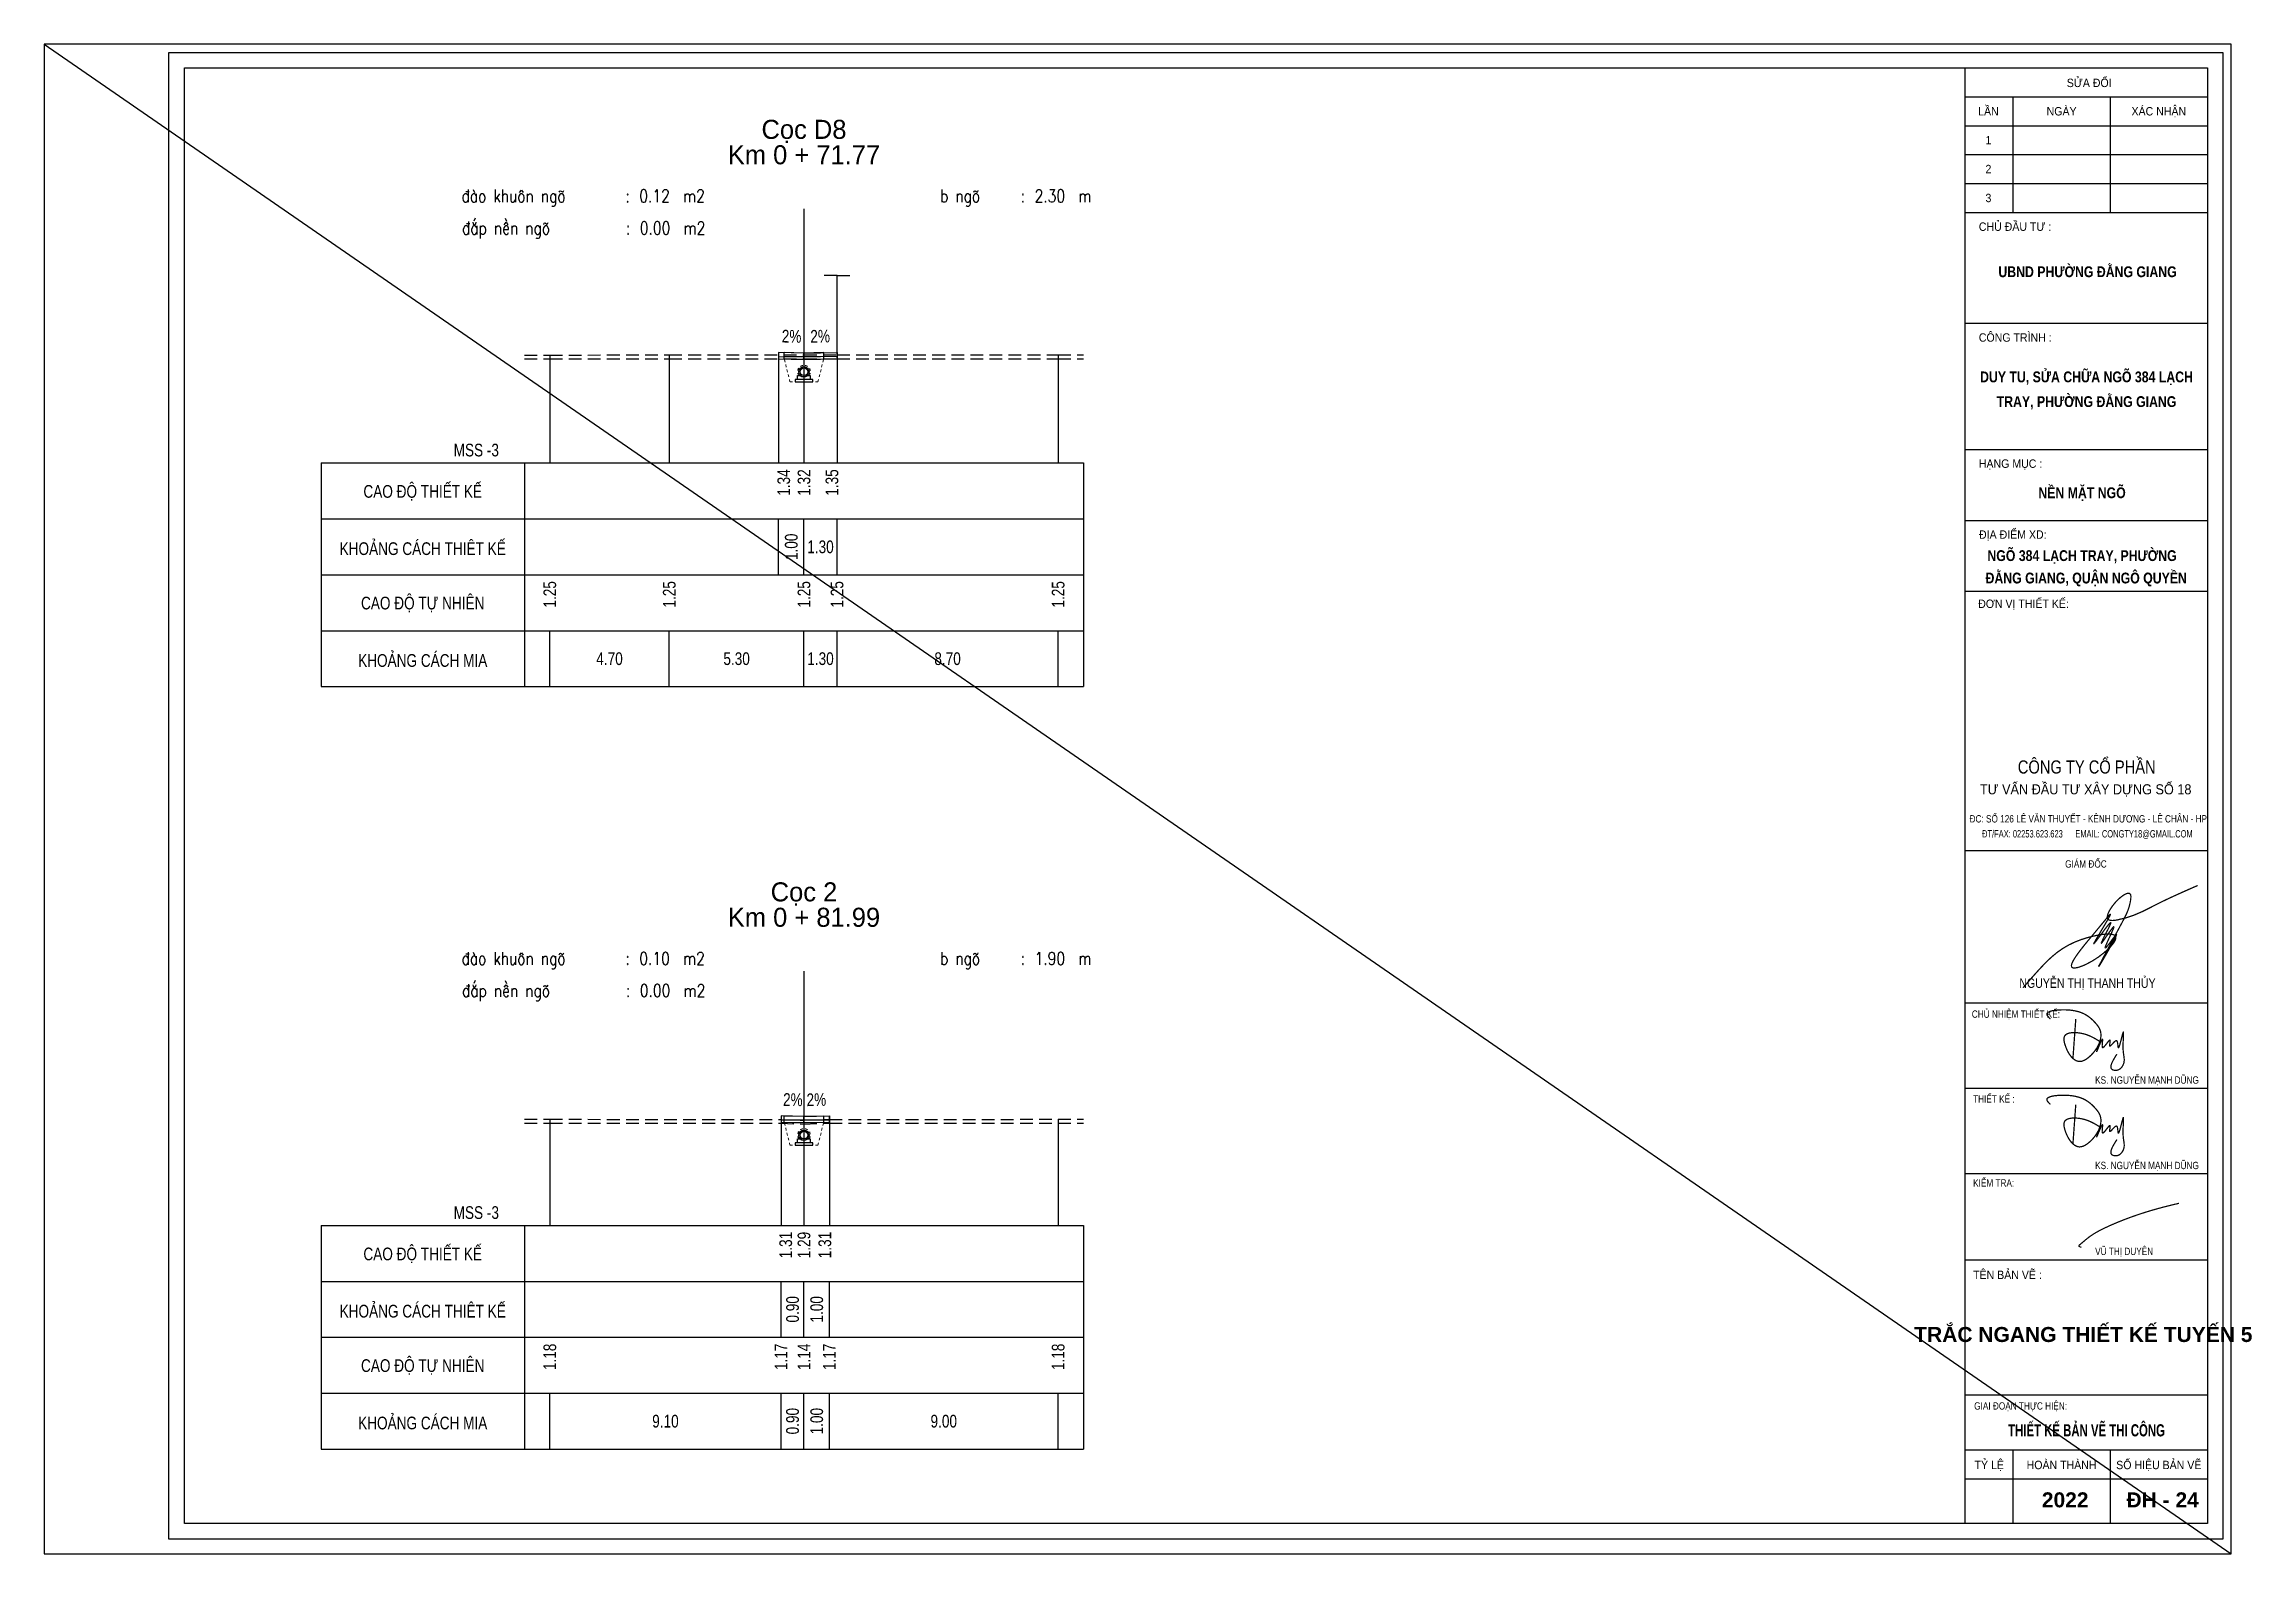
# Model space of a CAD drawing. Header units: inches. Extents: x -614 to 1013, y -2511 to 787.
# Drawn here: x 767 to 853.9, y -1202 to -1142.6 of the extents above; entities that cross this region are included whole.
import ezdxf
from ezdxf.enums import TextEntityAlignment as Align

# ---------------------------------------------------------------- set-up
doc = ezdxf.new("R2010")
doc.units = ezdxf.units.IN
doc.header["$MEASUREMENT"] = 0
doc.linetypes.add('HIDDEN', pattern=[0.375, 0.25, -0.125])
for name, color, linetype in [('Bang TN tu nhien', 3, 'Continuous'), ('BT7-THAY', 7, 'Continuous'), ('Dien thiet ke TN', 2, 'Continuous'), ('Duong dong trac ngang tu nhien', 9, 'Continuous'), ('ENTTNTHIETKE1', 2, 'Continuous'), ('GHICHU', 7, 'Continuous'), ('KH_VAT', 8, 'Continuous'), ('KHUNGTEN', 5, 'Continuous'), ('Khuon duong1', 14, 'Continuous'), ('Mat duong PD 1', 1, 'Continuous'), ('T.bao', 6, 'Continuous'), ('thep', 2, 'Continuous'), ('Trac ngang tu nhien', 3, 'Continuous'), ('TracNgang', 7, 'Continuous'), ('TXT', 5, 'Continuous')]:
    doc.layers.add(name, color=color, linetype=linetype)
for name, color, linetype, lineweight in [('ISO', 153, 'Continuous', 13), ('LC ISO', 160, 'Continuous', 13), ('LC MANH DUT', 35, 'HIDDEN', 5), ('LC Net dam 1', 30, 'Continuous', 30), ('LC Net thay', 7, 'Continuous', 25), ('LC Text1', 3, 'Continuous', 20)]:
    doc.layers.add(name, color=color, linetype=linetype, lineweight=lineweight)
doc.layers.add('KCS_Plotter', color=11, linetype='Continuous', plot=False)
doc.styles.add('BangTN', font='viet buddy.shx', dxfattribs={"width": 0.8})
doc.styles.add('LC 3', font='vnsimli.shx', dxfattribs={"width": 0.75})
doc.styles.add('style1', font='')
doc.styles.add('T2', font='', dxfattribs={"width": 0.8})
doc.styles.add('THANG2', font='')
doc.styles.add('VnAvantH-B', font='')
doc.styles.get('style1').set_extended_font_data('.VnAvantH')
doc.styles.get('T2').set_extended_font_data('.VnArialH')
doc.styles.get('THANG2').set_extended_font_data('.VnHelvetInsH', bold=True)
doc.styles.get('VnAvantH-B').set_extended_font_data('.VnAvantH', bold=True)

msp = doc.modelspace()

# ---------------------------------------------------------------- texts
at = {"layer": 'Bang TN tu nhien', "color": 3, "style": 'BangTN', "width": 0.8}
for s, p in [('CAO ĐỘ THIẾT KẾ', (781.9166229410657, -1160.144936596575)), ('KHOẢNG CÁCH THIÊT KẾ', (781.9166229410657, -1162.344936644259)), ('CAO ĐỘ TỰ NHIÊN', (781.9166229410657, -1164.544936691942)), ('KHOẢNG CÁCH MIA', (781.9166229410657, -1166.744936739626)), ('CAO ĐỘ THIẾT KẾ', (781.9166229410657, -1190.144936596575)), ('KHOẢNG CÁCH THIÊT KẾ', (781.9166229410657, -1192.344936644259)), ('CAO ĐỘ TỰ NHIÊN', (781.9166229410657, -1194.544936691942)), ('KHOẢNG CÁCH MIA', (781.9166229410657, -1196.744936739626))]:
    msp.add_text(s, height=0.5, dxfattribs=at).set_placement(p, align=Align.MIDDLE)
at = {"layer": 'Dien thiet ke TN', "color": 2, "style": 'BangTN', "width": 0.8}
for rotation, p in [(358.8542371618259, (796.4216219413656, -1154.461331233918)), (1.145762838178116, (797.5616239407659, -1154.458331233918)), (358.8542371618231, (796.4716219413656, -1184.495986557738)), (1.145762838174069, (797.4116239407658, -1184.494986557738))]:
    msp.add_text('2%', height=0.5, rotation=rotation, dxfattribs=at).set_placement(p, align=Align.BOTTOM_CENTER)
at = {"layer": 'GHICHU', "color": 0, "style": 'THANG2'}
for s, p in [('tr¾c ngang thiÕt kÕ tuyÕn 5', (847.2515064577237, -1193.630016560148)), ('2022', (846.5371885756394, -1200.136467845127)), ('®h - 24', (850.3729955505478, -1200.136520312115))]:
    msp.add_text(s, height=0.591227488444817, rotation=359.9992163059852, dxfattribs=at).set_placement(p, align=Align.CENTER)
at = {"layer": 'LC Text1', "color": 3, "style": 'BangTN'}
for s, p in [('Cọc D8', (796.9166229410657, -1146.294936572733)), ('Km 0 + 71.77', (796.9166229410657, -1147.294936572733)), ('Cọc 2', (796.9166229410657, -1176.294936572733)), ('Km 0 + 81.99', (796.9166229410657, -1177.294936572733))]:
    msp.add_text(s, height=0.75, dxfattribs=at).set_placement(p, align=Align.CENTER)
at = {"layer": 'LC Text1', "color": 3, "style": 'LC 3', "width": 0.8}
for s, p in [('®µo khu«n ngâ', (783.4420168580541, -1148.789414468342)), (':', (789.8922334214899, -1148.789414468342)), ('0.12', (790.4386038655116, -1148.789414468342)), ('m2', (792.158659380209, -1148.789414468342)), ('b ngâ', (802.2715127421848, -1148.789414468342)), (':', (805.4439046206357, -1148.789414468342)), ('2.30', (805.9902750646575, -1148.789414468342)), ('m', (807.7103305793548, -1148.789414468342)), ('®¾p nÒn ngâ', (783.462266463815, -1150.052054369942)), (':', (789.9124830272508, -1150.052054369942)), ('0.00', (790.4588534712725, -1150.052054369942)), ('m2', (792.1789089859699, -1150.052054369942)), ('®µo khu«n ngâ', (783.4420168580541, -1178.789414468342)), (':', (789.8922334214899, -1178.789414468342)), ('0.10', (790.4386038655116, -1178.789414468342)), ('m2', (792.158659380209, -1178.789414468342)), ('b ngâ', (802.2715127421848, -1178.789414468342)), (':', (805.4439046206357, -1178.789414468342)), ('1.90', (805.9902750646575, -1178.789414468342)), ('m', (807.7103305793548, -1178.789414468342)), ('®¾p nÒn ngâ', (783.462266463815, -1180.052054369942)), (':', (789.9124830272508, -1180.052054369942)), ('0.00', (790.4588534712725, -1180.052054369942)), ('m2', (792.1789089859699, -1180.052054369942))]:
    msp.add_text(s, height=0.5000155040982205, rotation=359.9992162747582, dxfattribs=at).set_placement(p)
at = {"layer": 'LC Text1', "color": 3, "char_height": 0.5, "attachment_point": 9, "style": 'BangTN'}
for insert in [(784.9166229410657, -1158.794936572733), (784.9166229410657, -1188.794936572733)]:
    msp.add_mtext('MSS -3', dxfattribs=dict(at, insert=insert))
at = {"layer": 'TracNgang', "color": 2, "style": 'BangTN', "width": 0.8}
for s, p in [('1.34', (796.1197952791557, -1159.294936572733)), ('1.32', (796.9166229410657, -1159.294936572733)), ('1.35', (798.0164506029757, -1159.294936572733)), ('1.31', (796.1976718425541, -1189.294936572733)), ('1.29', (796.9166229410657, -1189.294936572733)), ('1.31', (797.7365729767545, -1189.294936572733))]:
    msp.add_text(s, height=0.5, rotation=90, dxfattribs=at).set_placement(p, align=Align.MIDDLE_RIGHT)
for s, p in [('1.00', (796.4166229410657, -1162.344936644259)), ('0.90', (796.4666229410657, -1192.344936644259)), ('1.00', (797.4166229410657, -1192.344936644259))]:
    msp.add_text(s, height=0.5, rotation=90, dxfattribs=at).set_placement(p, align=Align.MIDDLE)
msp.add_text('1.30', height=0.5, dxfattribs=at).set_placement((797.5666229410657, -1162.344936644259), align=Align.MIDDLE)
at = {"layer": 'TracNgang', "color": 3, "style": 'BangTN', "width": 0.8}
for s, p in [('1.25', (786.9166229410657, -1163.694936668101)), ('1.25', (791.6166229410658, -1163.694936668101)), ('1.25', (796.9166229410657, -1163.694936668101)), ('1.25', (798.2166229410657, -1163.694936668101)), ('1.25', (806.9166229410657, -1163.694936668101)), ('1.18', (786.9166229410657, -1193.694936668101)), ('1.17', (796.0166229410657, -1193.694936668101)), ('1.14', (796.9166229410657, -1193.694936668101)), ('1.17', (797.9166229410657, -1193.694936668101)), ('1.18', (806.9166229410657, -1193.694936668101))]:
    msp.add_text(s, height=0.5, rotation=90, dxfattribs=at).set_placement(p, align=Align.MIDDLE_RIGHT)
for s, p in [('4.70', (789.2666229410657, -1166.744936739626)), ('5.30', (794.2666229410657, -1166.744936739626)), ('1.30', (797.5666229410657, -1166.744936739626)), ('8.70', (802.5666229410657, -1166.744936739626)), ('9.10', (791.4666229410658, -1196.744936739626)), ('9.00', (802.4166229410657, -1196.744936739626))]:
    msp.add_text(s, height=0.5, dxfattribs=at).set_placement(p, align=Align.MIDDLE)
for s, p in [('0.90', (796.4666229410657, -1196.744936739626)), ('1.00', (797.4166229410657, -1196.744936739626))]:
    msp.add_text(s, height=0.5, rotation=90, dxfattribs=at).set_placement(p, align=Align.MIDDLE)

# ---------------------------------------------------------------- blocks, each defined once
blk = doc.blocks.new('CHIEUDUNGVAT12')
at = {"layer": 'KH_VAT', "color": 1}
for q in [(-2.5, 15.63089344709269), (2.5, 15.63089344709269)]:
    blk.add_line((0, 15.63089344709269), q, dxfattribs=at)
at = {"layer": 'KH_VAT', "color": 7}
blk.add_lwpolyline([(0, 0), (0, 15.63089344709269)], dxfattribs=at)
blk = doc.blocks.new('ChieuDungVat4.dwg')
at = {"layer": 'KH_VAT', "color": 1}
blk.add_blockref('CHIEUDUNGVAT12', (0, 0), dxfattribs=at)
blk = doc.blocks.new('CONG300')
at = {"layer": 'LC MANH DUT', "ltscale": 100}
for p, q in [((-550.294106727466, -1134.494117864408), (-775.2941067272332, -234.4941178653389)), ((550.294106727466, -1134.494117864408), (775.2941067272332, -234.4941178653389)), ((550.294106727466, -1134.494117864408), (-550.294106727466, -1134.494117864408))]:
    blk.add_line(p, q, dxfattribs=at)
blk.add_arc((0, -734.4941178653389), 250, 323.1301023474859, 216.8698976525141, dxfattribs=at)
at = {"layer": 'LC Net thay'}
for points in [[(-775.2941067272332, -234.4941178653389), (-775.2941067272332, 15.50588213466108)], [(775.2941067272332, 15.50588213466108), (0, 0), (-775.2941067272332, 15.50588213466108)], [(775.2941067272332, -234.4941178653389), (775.2941067272332, 15.50588213466108)], [(775.2941067272332, -134.4941178653389), (0, -150), (-775.2941067272332, -134.4941178653389)], [(775.2941067272332, -234.4941178653389), (0, -250), (-775.2941067272332, -234.4941178653389)]]:
    blk.add_lwpolyline(points, dxfattribs=at)
blk.add_lwpolyline([(350.2698343099328, -1134.494117865339), (350.2698343099328, -1034.494117865339), (-350.0000000001164, -1034.494117865339), (-350.0000000001164, -1134.494117865339)], close=True, dxfattribs=at)
blk.add_lwpolyline([(249.9999999998836, -894.4941178653389), (249.9999999998836, -1034.494117865339), (-1.164153218269348e-10, -1034.494117865339), (-250.0000000001164, -1034.494117865339), (-250.0000000001164, -884.4941178653389), (-200.0000000001164, -884.4941178653389), (-150.0000000001164, -884.4941178653389, 0.333333333330908), (149.9999999993015, -884.4941178658046), (199.9999999998836, -884.4941178653389), (249.9999999998836, -884.4941178653389), (249.9999999998836, -1034.494117865339)], format="xyb", dxfattribs=at)
for radius in [200, 150]:
    blk.add_circle((0, -734.4941178653389), radius, dxfattribs=at)
blk = doc.blocks.new('chu ki Miss Duyen')
at = {"layer": 'ISO', "ltscale": 2, "const_width": 40}
blk.add_lwpolyline([(842.5517968513304, 224.5242931772373), (838.3758686289402, 224.8301950237437), (836.2845564869458, 224.9884043185375), (834.1892267079893, 225.1529236591596), (832.0885400797561, 225.3258563942363), (829.9811573899278, 225.5093058723796), (827.8657394261791, 225.7053754422013), (826.8045987127334, 225.8088000579373), (825.7409469761915, 225.9161684523206), (824.6746168150094, 226.0277435439275), (823.6054408276505, 226.1437882513346), (822.5332516125709, 226.2645654931257), (821.4578817682304, 226.3903381878699), (820.3791638930961, 226.5213692541438), (819.2969305856168, 226.657921610531), (818.2110144442631, 226.8002581756009), (817.1212480674876, 226.9486418679371), (816.0274640537573, 227.1033356061089), (814.9294950015246, 227.2646023087), (813.8271735092567, 227.4327048942796), (812.7203321754059, 227.6079062814315), (811.6088035984394, 227.7904693887322), (810.4924203768132, 227.9806571347435), (809.3710151089908, 228.1787324380639), (808.2444203934283, 228.3849582172552), (807.1124688285854, 228.5995973909012), (805.9749930129292, 228.8229128775711), (804.8318255449121, 229.0551675958486), (803.6827990229976, 229.2966244643103), (802.5277460456418, 229.5475464015253), (801.3664992113117, 229.8081963260775), (800.1988911184635, 230.0788371565432), (799.0247543655569, 230.3597318114989), (797.843921551048, 230.651143209514), (796.6811180879595, 230.9469067674945), (795.4617446857301, 231.2665234855522), (794.2614852108236, 231.5907624610845), (793.056669774196, 231.9260636092222), (791.8485212992528, 232.2724393437747), (790.6382627093844, 232.6299020785737), (789.4271169279891, 232.9984642274285), (788.2163068784685, 233.3781382041707), (787.0070554842168, 233.7689364226098), (785.8005856686286, 234.1708712965701), (784.5981203551055, 234.5839552398684), (783.4008824670382, 235.0082006663288), (782.210094927832, 235.4436199897682), (781.0269806608776, 235.8902256240108), (779.8527625895731, 236.3480299828734), (778.6886636373201, 236.817045480173), (777.5359067275094, 237.2972845297336), (776.9641637020832, 237.5416167659278), (776.3957147835426, 237.7887595453722), (775.8307128373126, 238.0387144197884), (775.2693107288178, 238.2914829409128), (774.7116613234793, 238.5470666604597), (774.1579174867256, 238.8054671301652), (773.6082320839814, 239.0666859017583), (773.0627579806678, 239.330724526968), (772.5216480422168, 239.5975845575085), (771.9850551340423, 239.8672675451235), (771.45313212158, 240.1397750415272), (770.9260318702436, 240.4151085984558), (770.4039072454689, 240.6932697676457), (769.8869111126733, 240.9742601007965), (769.3751963372852, 241.2580811496591), (768.868915784722, 241.5447344659478), (768.3682223204196, 241.8342216014062), (767.8732688097916, 242.1265441077412), (767.3842081182702, 242.4217035366964), (766.9011931112764, 242.7197014399935), (766.4243766542386, 243.0205393693614), (765.9539116125743, 243.3242188765216), (765.4899508517155, 243.6307415132105), (765.0326472370834, 243.9401088311497), (764.5821536341064, 244.2523223820681), (764.1386229082018, 244.5673837176946), (763.7022079247981, 244.8852943897509), (763.2730615493238, 245.2060559499732), (762.8513366471961, 245.5296699500905), (762.4371860838473, 245.856137941817), (762.0307627246948, 246.185461476889), (761.6322194351706, 246.5176421070355), (761.2417090806921, 246.8526813839781), (760.8593845266878, 247.1905808594529), (760.4853986385824, 247.5313420851744), (760.1199042818007, 247.8749666128788), (759.7630543217638, 248.2214559943022), (759.4150016239037, 248.5708117811519), (759.0758990536378, 248.9230355251711), (758.7458994763911, 249.2781287780817), (758.4251557575953, 249.6360930916126), (758.1138207626682, 249.9969300174853), (757.8120473570343, 250.3606411074361), (757.5199884061221, 250.7272279131867), (757.2377967753491, 251.0966919864586), (756.9656253301546, 251.4690348789954), (756.7036269359487, 251.8442581425188), (756.4519544581635, 252.2223633287504), (756.2107607622202, 252.6033519894263), (755.980198713547, 252.987225676261), (755.7604211775651, 253.373985940998), (755.5515810196994, 253.7636343353515), (755.353831105378, 254.1561724110579), (755.1673243000223, 254.5516017198388), (754.9228993052384, 255.1161388563341), (754.8286427091589, 255.3511389286141), (754.6766167006426, 255.7552263960388), (754.5360284405506, 256.1621487988159), (754.40676778946, 256.5718682497463), (754.2887246079445, 256.9843468616382), (754.1817887565885, 257.3995467472996), (754.0858500959657, 257.8174300195242), (754.000798486657, 258.23795879112), (753.9265237892432, 258.6610951748808), (753.862915864298, 259.0868012836218), (753.8098645724021, 259.5150392301366), (753.7672597741366, 259.9457711272407), (753.734991330075, 260.3789590877204), (753.7129491008018, 260.8145652243838), (753.7010229468906, 261.2525516500464), (753.6991027289223, 261.6928804774943), (753.7070783074741, 262.1355138195358), (753.724839543127, 262.5804137889791), (753.7522762964581, 263.0275424986248), (753.7892784280448, 263.4768620612667), (753.8357357984678, 263.9283345897202), (753.8915382683044, 264.381922196786), (753.9565756981356, 264.8375869952579), (754.0307379485348, 265.2952910979511), (754.113914880083, 265.7549966176521), (754.2059963533611, 266.2166656671834), (754.3068722289463, 266.6802603593314), (754.4164323674158, 267.1457428069116), (754.5345666293506, 267.6130751227174), (754.6611648753242, 268.0822194195644), (754.7961169659211, 268.5531378102387), (754.9393127617186, 269.0257924075486), (755.090642123294, 269.5001453243021), (755.2499949112243, 269.9761586733002), (755.4172609860907, 270.4537945673437), (755.5923302084702, 270.9330151192407), (755.7750924389402, 271.4137824417849), (755.9654375380851, 271.8960586477915), (756.1632553664786, 272.379805850047), (756.3684357846978, 272.8649861613667), (756.5808686533237, 273.3515616945515), (756.8004438329372, 273.8394945624095), (757.0270511841118, 274.3287468777271), (757.260580567432, 274.8192807533196), (757.5009218434716, 275.3110583019879), (757.7479648728076, 275.8040416365402), (758.0015995160247, 276.29819286977), (758.2617156336964, 276.7934741144782), (758.5282030864073, 277.2898474834801), (758.8009517347273, 277.7872750895694), (759.0798514392409, 278.285719045547), (759.3647920605254, 278.7851414642282), (759.6556634591616, 279.2855044583994), (759.9523554957232, 279.7867701408759), (760.254758030791, 280.2889006244586), (760.5627609249423, 280.7918580219484), (760.8762540387615, 281.2956044461462), (761.1951272328188, 281.8001020098527), (761.5192703676985, 282.3053128258834), (761.8485733039779, 282.8111990070247), (762.1829259022343, 283.3177226660919), (762.5222180230485, 283.8248459158785), (762.8663395269978, 284.3325308692001), (763.2151802746594, 284.8407396388429), (763.5686301266142, 285.3494343376224), (763.9265789434357, 285.8585770783393), (764.2889165857123, 286.3681299737946), (765.026317788921, 287.3883146801309), (765.7799526208692, 288.4096853590527), (766.5489399661892, 289.4319389129887), (767.3323987095027, 290.4547722443604), (768.1294477354422, 291.4778822555891), (768.9392059286329, 292.5009658490962), (769.7607921737108, 293.5237199273106), (770.5933253552976, 294.5458413926463), (771.4359243580184, 295.5670271475392), (772.2877080665166, 296.5869740943963), (773.147795365403, 297.6053791356535), (774.0153051393172, 298.621939173725), (774.8893562728845, 299.6363511110394), (775.7690676507336, 300.6483118500255), (776.6535581574935, 301.6575182930901), (777.541946677793, 302.6636673426692), (778.4333520962609, 303.666455901177), (780.2216891662065, 305.6607391546931), (781.1168585869455, 306.6516276545444), (782.0115204443646, 307.6379432730173), (782.9047936230963, 308.6193829125405), (783.7957970077659, 309.5956434755353), (784.6836494829986, 310.5664218644233), (785.5674699334304, 311.5314149816259), (786.2066991903121, 312.2288610494579), (787.3198214841832, 313.4429706930678), (788.1878126904157, 314.3894352486896), (789.050435560468, 315.3298118121675), (789.9077715171916, 316.2641974376311), (790.7599019834197, 317.1926891791954), (791.6069083819966, 318.1153840909901), (792.4488721357666, 319.0323792271301), (793.2858746675702, 319.9437716417524), (794.1179974002443, 320.8496583889792), (794.945321756637, 321.7501365229182), (795.7679291595887, 322.6453030977136), (796.5859010319364, 323.5352551674732), (797.3993187965243, 324.4200897863338), (798.2082638761931, 325.2999040084105), (799.0128176937833, 326.1747948878256), (799.8130616721428, 327.0448594787085), (800.6090772341049, 327.910194835189), (801.4009458025175, 328.7708980113748), (802.1887488002176, 329.6270660613955), (802.9725676500493, 330.4787960393805), (803.7524837748533, 331.3261849994524), (804.5285785974738, 332.169329995726), (805.3009335407478, 333.0083280823383), (806.0696300275158, 333.8432763134042), (806.8347494806258, 334.6742717430461), (807.5963733229146, 335.5014114253936), (808.3545829772265, 336.3247924145689), (809.1094598663985, 337.1445117646945), (809.8610854132748, 337.9606665298998), (810.6095410406997, 338.7733537642926), (811.35490817151, 339.582670522017), (812.0972682285537, 340.3887138571808), (812.8367026346641, 341.191580823921), (814.3071201854655, 342.7881738685901), (815.7668122066461, 344.3732260890247), (817.2164300809418, 345.9475139182177), (818.6566251910808, 347.5118137891404), (820.0880489197953, 349.0669021348076), (821.5113526498244, 350.6135553881904), (822.9271877638894, 352.1525499822819), (824.3362056447368, 353.6846623500751), (825.739057675084, 355.2106689245629), (827.1363952376705, 356.7313461387312), (828.5288697152282, 358.2474704255728), (829.9171324904892, 359.7598182180736), (831.3018349461854, 361.2691659492266), (834.0631644298082, 364.2819669594392), (839.5717604024903, 370.3057312952369), (841.5452825030079, 372.468824414711), (845.0944945374977, 376.3661403891092), (847.8672421682677, 379.4169282506482), (850.6476360439701, 382.4811081811422), (853.4356403530692, 385.5583322964449), (856.2312192840291, 388.6482527124244), (859.034337025314, 391.75052154492), (861.8449577653882, 394.8647909097926), (864.663045692716, 397.9907129228959), (867.4885649957614, 401.1279397000762), (870.3214798629815, 404.2761233571946), (873.1617544828478, 407.4349160101046), (876.0093530438207, 410.6039697746601), (878.864239734361, 413.7829367667073), (881.7263787429401, 416.9714691020999), (884.595734258015, 420.1692188967063), (887.4722704680498, 423.3758382663655), (890.3559515615125, 426.5909793269311), (893.2467417268635, 429.8142941942642), (896.1446051525672, 433.0454349842184), (899.0495060270841, 436.2840538126402), (901.9614085388821, 439.5298027953904), (904.8802768764253, 442.7823340483155), (907.8060752281744, 446.0412996872765), (910.7387677825973, 449.3063518281197), (913.6783187281508, 452.577142586706), (916.6246922533028, 455.853324078882), (919.5778525465175, 459.1345484205085), (922.5377637962556, 462.420467727432), (925.5043901909849, 465.7107341155061), (928.4776959191659, 469.0049997005917), (931.4576451692665, 472.3029165985354), (934.4442021297436, 475.604136925198), (937.4373309890652, 478.9083127964259), (940.4369959356918, 482.2150963280801), (943.4431611580912, 485.524139636007), (946.4557908447277, 488.8350948360603), (949.4748491840583, 492.1476140440936), (952.5003003645543, 495.461349375968), (955.5321085746727, 498.7759529475297), (958.5702380028815, 502.0910768746326), (961.6146528376448, 505.4063732731374), (964.6653172674232, 508.7214942588907), (967.722195480681, 512.0360919477462), (970.7852516658822, 515.3498184555574), (973.8544500114949, 518.6623258981781), (976.9297547059759, 521.9732663914692), (980.0111299377895, 525.2822920512772), (983.0985398954035, 528.5890549934556), (986.1919487672822, 531.8932073338583), (989.2913207418824, 535.1944011883388), (992.3966200076757, 538.4922886727581), (995.507810753119, 541.7865219029554), (998.6248571666802, 545.0767529947989), (1001.747723436823, 548.3626340641349), (1004.876373752009, 551.6438172268172), (1008.010772300702, 554.9199545986921), (1011.150883271366, 558.190698295628), (1014.296670852465, 561.4557004334711), (1017.448099232464, 564.7146131280751), (1020.605132599827, 567.9670884952939), (1023.76773514301, 571.2127786509809), (1026.935871050489, 574.45133571099), (1030.109504510718, 577.6824117911747), (1033.288599712163, 580.9056590073887), (1036.47312084329, 584.1207294754859), (1039.663032092561, 587.3272753113124), (1042.858297648439, 590.5249486307366), (1046.058881699391, 593.7134015496049), (1048.670473902137, 596.304144986847), (1052.475864317388, 600.0613694381973), (1055.692200977937, 603.2206784700902), (1058.913730817949, 606.3702794761775), (1062.140426231148, 609.5102382149198), (1065.372259611278, 612.6406204448067), (1068.609203352058, 615.761491924306), (1071.851229847223, 618.8729184118783), (1075.098311490503, 621.974965666006), (1078.350420675626, 625.0676994451642), (1081.607529796329, 628.1511855078279), (1084.869611246333, 631.2254896124577), (1088.136637419379, 634.2906775175361), (1091.408580709191, 637.3468149815308), (1094.685413509502, 640.3939677629169), (1097.967108214041, 643.4322016201695), (1101.253637216541, 646.4615823117565), (1104.544972910731, 649.4821755961602), (1107.84108769034, 652.4940472318413), (1111.141953949103, 655.4972629772747), (1114.447544080747, 658.4918885909428), (1117.757830479004, 661.4779898313063), (1121.072785537603, 664.4556324568475), (1124.392381650276, 667.4248822260342), (1127.716591210752, 670.3858048973416), (1131.045386612765, 673.3384662292447), (1134.378740250042, 676.2829319802113), (1137.716624516317, 679.2192679087093), (1141.059011805315, 682.1475397732283), (1144.405874510776, 685.0678133322217), (1147.757185026421, 687.9801543441718), (1151.112915745984, 690.8846285675609), (1154.473039063196, 693.7813017608423), (1157.83752737179, 696.6702396825058), (1161.206353065492, 699.5515080910118), (1164.579488538038, 702.4251727448354), (1167.956906183153, 705.2912994024591), (1171.338578394571, 708.1499538223434), (1174.724477566022, 711.0012017629706), (1178.114576091233, 713.8451089828086), (1181.50884636394, 716.6817412403325), (1184.907260777873, 719.5111642940101), (1188.309791726759, 722.3334439023165), (1191.716411604331, 725.1486458237341), (1195.12709280432, 727.9568358167162), (1198.541807720452, 730.7580796397524), (1201.960528746466, 733.5524430513105), (1205.383228276085, 736.3399918098658), (1208.809878703043, 739.1207916738858), (1212.240452421072, 741.8949084018386), (1215.674921823898, 744.6624077522138), (1219.113259305257, 747.4233554834718), (1222.555437258878, 750.1778173540806), (1226.001428078485, 752.9258591225298), (1229.45120415782, 755.6675465472799), (1232.904737890603, 758.4029453868061), (1236.362001670572, 761.1321213995834), (1239.822967891454, 763.8551403440797), (1243.287608946979, 766.5720679787701), (1246.755897230883, 769.2829700621296), (1250.227805136888, 771.9879123526334), (1253.703305058734, 774.6869606087421), (1257.182369390142, 777.3801805889452), (1260.664970524849, 780.0676380517034), (1264.151080856587, 782.749398755499), (1267.640672779082, 785.4255284587925), (1271.133718686066, 788.0960929200664), (1274.630190971267, 790.7611578977885), (1278.13006202842, 793.4207891504338), (1281.633304251256, 796.0750524364776), (1285.139890033501, 798.7240135143875), (1288.64979176889, 801.3677381426387), (1292.16298185115, 804.0062920797063), (1295.679432674016, 806.6397410840582), (1299.199116631215, 809.2681509141767), (1302.722006116477, 811.8915873285223), (1306.248073523537, 814.5101160855702), (1309.777291246119, 817.1238029438027), (1313.309631677959, 819.7327136616877), (1316.845067212787, 822.336913997693), (1320.383570244332, 824.9364697102937), (1323.925113166322, 827.531446557965), (1327.469668372494, 830.1219102991745), (1331.017208256573, 832.7079266924047), (1334.567705212296, 835.2895614961235), (1338.121131633387, 837.8668804687986), (1341.677459913575, 840.4399493689125), (1345.236662446601, 843.0088339549329), (1348.798711626187, 845.5735999853277), (1352.363579846064, 848.1343132185793), (1355.931239499965, 850.6910394131482), (1359.50166298162, 853.2438443275241), (1363.074822684761, 855.7927937201603), (1366.650691003117, 858.3379533495463), (1370.22924033042, 860.8793889741501), (1373.810443060396, 863.4171663524394), (1377.394271586782, 865.9513512428894), (1380.980698303301, 868.4820094039751), (1384.569695603692, 871.0092065941644), (1391.755291531001, 876.0534810957688), (1398.950838518547, 881.0847008154669), (1406.156115716178, 886.1033918210524), (1413.370902273738, 891.1100801803041), (1420.594977341072, 896.1052919610083), (1427.828120068025, 901.0895532309441), (1435.070109604443, 906.0633900578978), (1442.320725100166, 911.0273285096409), (1447.471467785421, 914.5444290796877), (1456.847004268042, 920.9274396657129), (1464.122419147796, 925.8640362227743), (1471.40592008398, 930.7917199361545), (1478.697436204617, 935.7105284089048), (1485.996896637731, 940.6204992440689), (1493.304230511352, 945.5216700447054), (1500.619366953502, 950.4140784138654), (1507.94223509221, 955.2977619546), (1515.272764055495, 960.1727582699459), (1522.610882971388, 965.0391049629761), (1529.956520967913, 969.8968396367345), (1537.309607173094, 974.745999894265), (1544.670070714961, 979.5866233386259), (1552.037840721532, 984.4187475728686), (1559.41284632084, 989.2424102000441), (1566.795016640906, 994.0576488232036), (1574.184280809757, 998.8645010453911), (1581.580567955418, 1003.663004469672), (1588.983807205914, 1008.453196699083), (1596.393927689274, 1013.235115336691), (1603.810858533518, 1018.008797985538), (1611.234528866677, 1022.774282248669), (1618.664867816769, 1027.531605729149), (1626.101804511825, 1032.280806030016), (1633.545268079873, 1037.021920754334), (1640.995187648932, 1041.754987505148), (1648.451492347034, 1046.480043885509), (1655.914111302198, 1051.197127498468), (1663.382973642456, 1055.906275947083), (1670.858008495827, 1060.607526834399), (1678.339144990339, 1065.300917763459), (1685.826312254019, 1069.986486337337), (1693.319439414892, 1074.664270159061), (1700.818455600984, 1079.334306831697), (1708.323289940319, 1083.99663395829), (1715.833871560924, 1088.651289141897), (1723.350129590821, 1093.298309985563), (1730.871993158038, 1097.937734092338), (1738.399391390602, 1102.569599065282), (1745.932253416537, 1107.193942507438), (1753.470508363869, 1111.810802021864), (1761.014085360621, 1116.420215211605), (1768.562913534821, 1121.022219679719), (1776.116922014495, 1125.616853029249), (1783.676039927665, 1130.204152863254), (1791.240196402359, 1134.784156784786), (1798.809320566605, 1139.356902396888), (1806.383341548422, 1143.922427302619), (1813.962188475842, 1148.480769105023), (1821.545790476888, 1153.031965407165), (1829.134076679584, 1157.576053812081), (1836.726976211958, 1162.113071922831), (1844.324418202035, 1166.643057342459), (1851.926331777839, 1171.166047674022), (1859.532646067393, 1175.682080520579), (1867.143290198728, 1180.191193485167), (1874.758193299869, 1184.693424170844), (1882.377284498838, 1189.188810180654), (1890.000492923664, 1193.677389117664), (1897.627747702369, 1198.159198584915), (1905.258977962978, 1202.634276185461), (1912.894112833521, 1207.102659522345), (1920.533081442023, 1211.564386198632), (1928.175812916506, 1216.019493817366), (1935.822236384996, 1220.468019981599), (1943.472280975519, 1224.910002294382), (1951.125875816102, 1229.345478358766), (1958.782950034773, 1233.774485777802), (1963.573826641426, 1236.541350008396), (1974.107281320685, 1242.613230317147), (1981.774485633654, 1247.022996022679), (1989.44504055327, 1251.426362440507), (1997.118940363758, 1255.823333038948), (2004.796179349341, 1260.213911286301), (2012.476751794238, 1264.598100650874), (2020.160651982682, 1268.975904600979), (2027.847874198891, 1273.347326604919), (2035.538412727092, 1277.712370131005), (2043.232261851503, 1282.071038647533), (2050.929415856353, 1286.423335622821), (2058.62986902587, 1290.769264525174), (2066.333615644267, 1295.1088288229), (2074.040649995779, 1299.442031984305), (2081.75096636462, 1303.768877477683), (2089.464559035023, 1308.089368771361), (2097.181422291203, 1312.403509333642), (2104.901550417395, 1316.711302632822), (2112.624937697812, 1321.012752137212), (2120.351578416685, 1325.307861315123), (2128.081466858232, 1329.596633634865), (2135.814597306682, 1333.879072564734), (2143.550964046259, 1338.155181573049), (2151.290561361184, 1342.424964128106), (2159.033383535683, 1346.688423698215), (2166.779424853976, 1350.945563751695), (2174.528679600295, 1355.196387756834), (2182.281142058855, 1359.440899181951), (2190.036806513886, 1363.679101495349), (2197.795667249608, 1367.910998165338), (2205.557718550248, 1372.136592660216), (2213.322954700026, 1376.355888448299), (2221.091369983173, 1380.568888997899), (2228.862958683905, 1384.775597777305), (2236.63771508645, 1388.976018254842), (2244.415633475033, 1393.170153898805), (2252.196708133877, 1397.358008177507), (2259.9809333472, 1401.539584559257), (2267.768303399236, 1405.714886512353), (2275.558812574203, 1409.883917505111), (2283.352455156328, 1414.046681005828), (2291.149225429828, 1418.203180482822), (2298.949117678934, 1422.353419404397), (2306.752126187872, 1426.497401238848), (2314.558245240856, 1430.635129454502), (2322.367469122117, 1434.766607519654), (2330.17979211588, 1438.891838902608), (2337.995208506363, 1443.010827071681), (2345.813712577798, 1447.12357549517), (2353.635298614401, 1451.230087641394), (2361.4599609004, 1455.330366978647), (2369.287693720016, 1459.424416975242), (2377.11849135748, 1463.512241099481), (2384.952348097009, 1467.593842819682), (2392.789258222827, 1471.669225604142), (2400.629216019162, 1475.738392921172), (2408.472215770234, 1479.801348239082), (2416.318251760269, 1483.858095026175), (2424.167318273492, 1487.908636750755), (2432.019409594126, 1491.952976881126), (2439.874520006393, 1495.991118885613), (2447.732643794523, 1500.023066232505), (2455.593775242731, 1504.048822390112), (2463.457908635246, 1508.068390826746), (2471.325038256291, 1512.081775010716), (2479.195158390092, 1516.08897841032), (2487.068263320867, 1520.090004493868), (2494.944347332847, 1524.084856729671), (2502.823404710252, 1528.073538586032), (2510.705429737311, 1532.056053531262), (2518.59041669824, 1536.032405033664), (2526.478359877266, 1540.00259656155), (2534.369253558616, 1543.966631583222), (2542.263092026511, 1547.924513566984), (2550.159869565174, 1551.876245981148), (2558.059580458834, 1555.821832294023), (2565.96221899171, 1559.761275973913), (2573.867779448025, 1563.694580489129), (2581.776256112007, 1567.621749307968), (2589.68764326788, 1571.542785898746), (2597.601935199862, 1575.457693729768), (2605.519126192186, 1579.366476269337), (2613.439210529068, 1583.269136985764), (2621.362182494737, 1587.165679347352), (2629.288036373411, 1591.056106822412), (2637.216766449321, 1594.940422879255), (2645.148367006688, 1598.818630986178), (2653.082832329732, 1602.690734611489), (2661.020156702685, 1606.556737223502), (2668.960334409763, 1610.416642290525), (2676.903359735195, 1614.270453280857), (2684.849226963204, 1618.118173662806), (2692.797930378012, 1621.959806904684), (2700.749464263845, 1625.795356474788), (2708.703822904925, 1629.624825841442), (2716.661000585478, 1633.448218472942), (2724.620991589731, 1637.265537837593), (2732.583790201898, 1641.076787403705), (2740.549390706212, 1644.881970639581), (2748.517787386892, 1648.681091013539), (2756.488974528162, 1652.474151993876), (2764.462946414253, 1656.261157048903), (2772.439697329381, 1660.042109646922), (2780.419221557771, 1663.817013256245), (2788.401513383647, 1667.585871345182), (2796.386567091238, 1671.348687382029), (2804.374376964763, 1675.105464835106), (2812.36493728845, 1678.856207172706), (2820.358242346516, 1682.60091786315), (2828.354286423189, 1686.339600374733), (2836.353063802697, 1690.072258175773), (2844.354568769257, 1693.798894734566), (2852.358795607095, 1697.51951351943), (2860.365738600438, 1701.234117998662), (2868.375392033508, 1704.942711640571), (2876.387750190526, 1708.64529791347), (2884.40280735572, 1712.341880285661), (2892.420557813311, 1716.032462225448), (2900.44099584753, 1719.717047201149), (2908.46411574259, 1723.395638681061), (2916.489911782723, 1727.068240133493), (2924.518378252145, 1730.734855026749), (2932.549509435092, 1734.395486829148), (2940.583299615777, 1738.050139008985), (2948.61974307843, 1741.698815034564), (2956.658834107271, 1745.341518374204), (2964.700566986528, 1748.978252496207), (2972.744936000421, 1752.609020868884), (2980.791935433175, 1756.233826960532), (2988.841559569017, 1759.852674239461), (2996.893802692168, 1763.465566173982), (3004.948659086855, 1767.072506232413), (3013.006123037296, 1770.673497883035), (3021.066188827717, 1774.268544594168), (3029.128850742345, 1777.857649834121), (3037.194103065402, 1781.440817071198), (3045.261940081113, 1785.018049773709), (3053.332356073701, 1788.589351409952), (3061.405345327388, 1792.154725448243), (3069.480902126405, 1795.714175356894), (3077.559020754965, 1799.267704604201), (3085.639695497299, 1802.815316658467), (3093.722920637632, 1806.357014988018), (3101.808690460184, 1809.892803061142), (3109.89699924918, 1813.422684346158), (3117.987841288847, 1816.946662311362), (3126.081210863405, 1820.464740425072), (3134.177102257079, 1823.976922155583), (3142.275509754094, 1827.483210971215), (3150.376427638672, 1830.98361034027), (3156.035637649591, 1833.424816788), (3166.585765045602, 1837.966773908032), (3174.694149625782, 1841.449613142613), (3182.804980010314, 1844.926697647454), (3190.91823235682, 1848.398083395165), (3199.033882822911, 1851.863826358349), (3207.151907566196, 1855.323982509603), (3215.272282744303, 1858.778607821543), (3223.394984514838, 1862.227758266767), (3231.519989035423, 1865.671489817883), (3239.64727246367, 1869.109858447489), (3247.776810957192, 1872.542920128202), (3255.908580673611, 1875.970730832618), (3264.042557770532, 1879.393346533339), (3272.178718405579, 1882.810823202977), (3280.317038736368, 1886.223216814135), (3288.457494920509, 1889.630583339414), (3296.60006311562, 1893.032978751427), (3304.74471947932, 1896.430459022769), (3312.891440169216, 1899.823080126051), (3321.04020134293, 1903.210898033867), (3329.190979158077, 1906.593968718844), (3337.34374977227, 1909.972348153562), (3345.498489343125, 1913.34609231064), (3353.655174028259, 1916.715257162679), (3361.813779985285, 1920.079898682285), (3369.974283371819, 1923.440072842066), (3378.136660345481, 1926.795835614612), (3386.300887063881, 1930.147242972547), (3394.466939684633, 1933.494350888468), (3402.634794365356, 1936.83721533497), (3410.804427263665, 1940.175892284671), (3418.975814537178, 1943.510437710174), (3427.148932343505, 1946.840907584083), (3435.323756840266, 1950.167357878992), (3451.678430535543, 1956.808423622264), (3468.039644883931, 1963.434082720829), (3484.407209146357, 1970.04478295552), (3500.780932583741, 1976.640972107176), (3517.16062445701, 1983.223097956645), (3533.546094027082, 1989.791608284751), (3549.937150554884, 1996.346950872336), (3566.33360330134, 2002.889573500237), (3582.73526152737, 2009.419923949303), (3599.141934493902, 2015.938450000351), (3615.553431461853, 2022.445599434235), (3631.969561692153, 2028.941820031796), (3648.390134445719, 2035.427559573851), (3664.814958983479, 2041.903265841262), (3681.243844566354, 2048.369386614853), (3697.676600455266, 2054.826369675458), (3714.113035911141, 2061.274662803924), (3730.552960194902, 2067.71471378109), (3746.996182567469, 2074.146970387788), (3763.44251228977, 2080.571880404859), (3779.891758622725, 2086.989891613135), (3796.343730827259, 2093.401451793463), (3812.798238164298, 2099.807008726675), (3827.872769781145, 2105.669431627561)], dxfattribs=at)
blk = doc.blocks.new('nguyen thi thanh thuy')
at = {"layer": 'ISO', "ltscale": 2, "const_width": 40}
blk.add_lwpolyline([(-2685.415614911573, -1690.129647191883, -0.006387711825327796), (-2178.13180742343, -1117.186066733804, -0.008556772323996886), (-1977.079688876169, -904.9580129476999, -0.01708654307456754), (-1769.955923066082, -707.6594192859193, -0.1020867714857203), (-833.4200797559315, -160.941065569652, -0.03983314045267379), (-269.9098513002828, -15.55995993775286, -0.02051189652895173), (-89.94627219245012, 7.949643370822741, -0.04449676375079387), (98.09850894018018, 9.247379542266572, -0.05586971998335066), (181.5764002998039, -8.19815438616206, -0.1136327092583669), (236.3986907711369, -41.54154253100933, -0.1764327857303631), (257.7745103521593, -92.26003511884119, -0.07703318635378202), (253.7095099896542, -135.0386683594261, -0.06953436479364303), (223.0035833937, -210.2993102553628, -0.0385690912841555), (166.2361785810645, -296.0265131302294, -0.0303678782569332), (56.75079252760042, -421.0794656411526, -0.08238222138480732), (-674.9659407723375, -942.1808344376477, -0.0351576739672719), (-905.3373136404989, -1034.723633579797, -0.04441047802612207), (-1025.69148063536, -1061.929973600578, -0.06694838971286224), (-1091.217255320007, -1061.780434342119, -0.1434086137412176), (-1131.991103917084, -1042.986879093471, -0.1761307612933533), (-1149.157653751055, -1006.642198730849, -0.06902399736822933), (-1148.484409164274, -973.4025026707859, -0.05988718877758245), (-1130.794457825075, -911.1391687207433, -0.03671396947064785), (-1079.213996118429, -807.3009041705373, -0.01902319565502279), (-1000.029792926565, -682.926948545828, -0.0110055392138061), (-898.0301114659233, -541.5727382226432, -0.01041990284649052), (-644.7373666038184, -222.1452989850404, 0.001355217092496474), (-75.78414498826896, 462.8039595910595, -0.03123060682789158), (69.13192476682889, 631.0376199117163, -0.1806226592220519), (82.2542784219986, 639.6935128652513, -0.6021975904721006), (83.68177215216565, 631.1680828709723, -0.05598143010997952), (56.23160969144374, 569.6770964726747, -0.0108456525414349), (-27.88819026702549, 418.3576287766045, 0.0004638814046428476), (-371.0370913073421, -160.9216700741417, 0.0232402830964437), (-439.1925006848469, -286.4639379650616, 1.627112835468642), (-436.9912147897558, -292.0763431705855, 0.04983297044156924), (-396.806350626066, -244.951028466563, 0.005495872453011003), (-91.45469757035607, 162.4703570954589, -0.01169658793718809), (25.64316924015293, 310.5538668508671, -0.05138053605919058), (81.9964410567627, 370.013661449826, -0.2885923243324203), (95.30389780931, 375.7607088691184, -0.3791063334742781), (96.5354803064547, 362.1569787674889, -0.04039432287572112), (80.06518630545179, 315.1205717171833, -0.01504291715004219), (3.833459894129192, 152.715275298222, 0.02685851943435023), (-200.3090931125626, -261.4283733145057, 0.1601727142084274), (-204.077474481106, -277.943019577353, 0.6244103099065554), (-194.7993333630438, -272.6950031027045, 0.03418824160228738), (-141.3267301818851, -204.2281905332275, -0.0153871638592885), (147.5433211834315, 199.783299718827, -0.03424496643510696), (182.5223706865509, 239.7774534692762, -0.3771714708788278), (195.2631794867775, 246.4256272056373, -0.2757426816108028), (194.8390951556939, 230.3576684304317, -0.0397052167945558), (161.7861425641895, 142.5322648590627, -0.007153819448395501), (28.69709678810614, -150.2807270411322, 0.01026931222922968), (-52.93581483035814, -335.4335201394133, 0.05920721085226087), (-80.66372458082333, -418.1763815360609, 0.4942419833753963), (-77.50365997072367, -430.8234227834582, 0.209425468193833), (-60.94513222116802, -420.7934401375023, 0.03152178926038156), (-21.61529208914726, -378.0424152531195, 0.01215117784955774), (91.59889800286328, -232.4231710515378, -0.0154116445691582), (249.4283397743566, -26.1269138243988, -0.06687741400872214), (273.5023431572481, -2.427493868031888, -1.012313483353106), (279.4143041156931, -7.665037543214567, -0.05522464445055834), (269.4221860394609, -38.07976204654915, -0.01950107877638602), (210.7782709021267, -159.367363696696, -0.008967523116585859), (2.219631521074916, -538.2614486843486, -0.005249925606387975), (-207.3326450814202, -897.9355113759193, -0.04187506417786396), (-283.9479790367041, -1017.971602489059, -0.3656950421014638), (-263.567753658499, -970.2002959128295, -0.00745899354007148), (-38.94158948051336, -543.1999073402112, 0.0008281238745071763), (491.4274282861588, 446.5664616168215, 0.01624388924532232), (597.5957984578854, 658.909516801923, 0.05880987162622174), (710.836058452478, 1008.658246351202, 0.03941309198369292), (734.1414573488146, 1174.352633909086, 0.0600035649568799), (729.9132374275796, 1241.810428823774, 0.2406458368804082), (691.735333135337, 1297.869262627453, 0.1344534825149787), (646.8129249050835, 1304.896734817023, 0.0713718938248686), (589.685708339297, 1290.693762004223, 0.0406836628021344), (523.2508296540327, 1257.882823475709, 0.05650065772282562), (335.4551332104456, 1111.655647466778, 0.07175173894040388), (64.63401457872533, 772.157534453876, 0.0457040701998433), (5.060579340584809, 641.6166042551595, 0.05857340956603672), (-11.70687277994875, 565.4595552724022, 0.1164752662122814), (-4.670936416529003, 505.1774413200983, 0.1659117462124347), (29.7634646013903, 465.9231890351293, 0.09624459231448532), (88.34806392600876, 446.4599675869467, 0.04833804333840233), (165.1452729220182, 443.0398754039124, 0.03661764179800508), (301.4872424991336, 459.7789866289895, 0.06263568094420212), (1096.849600641683, 724.3395493194257, 0.01048961300588804), (1468.923475464879, 913.2722196031937, -0.006080923740281908), (1725.272868716813, 1041.215436293714, -0.007251644751992518), (2275.080865278724, 1296.572195052006, -0.003845483321245276), (2851.881470856228, 1551.543038272408)], format="xyb", dxfattribs=at)
blk = doc.blocks.new('Nguyen Manh Dung')
at = {"layer": 'LC ISO', "const_width": 60.00000000000001}
for points in [[(-1869.728928341516, 1731.683289759661), (-1922.162535910495, 1783.015641256105), (-1969.746378375421, 1833.188677946615), (-2007.630690632242, 1881.043085025085), (-2021.419971337586, 1903.738516582918), (-2029.764589504179, 1922.067544484671), (-2035.873060979735, 1945.98495701635), (-2036.269714882248, 1965.441529285206), (-2032.366765236584, 1983.813290715756), (-2024.374771154035, 2001.124156565857), (-2012.504291745863, 2017.398042093308), (-1996.965886123362, 2032.658862555996), (-1955.727532680539, 2060.236969318372), (-1902.344183715846, 2084.04979891573), (-1838.500312119562, 2104.288673410701), (-1765.880390781967, 2121.144914866061), (-1686.168892593356, 2134.809845344556), (-1601.050290444007, 2145.474786908817), (-1512.209057224201, 2153.331061621589), (-1330.096589134366, 2161.382898743541), (-1221.672783659189, 2161.816835797115), (-1153.158687390693, 2160.481188357619), (-1069.392853667843, 2157.007312254471), (-988.7782973011781, 2151.551879454797), (-911.1937436507433, 2144.127017257284), (-836.5179180766136, 2134.744852960735), (-695.4073525974381, 2110.157127265396), (-564.4764037440764, 2077.885720758743), (-442.7548743969382, 2038.027651830766), (-329.2725674364774, 1990.679938871399), (-223.0592857431329, 1935.939600270576), (-123.1448321973003, 1873.903654418347), (-28.55900967944763, 1804.669119704617), (61.66837893002958, 1728.333014519347), (148.5075307506777, 1644.9923572525), (256.4252114786505, 1528.066364235347), (315.2927801490296, 1457.675122051689), (354.1756074132136, 1406.582022042639), (390.0544778591866, 1353.771661371822), (421.8168289675523, 1299.235227083191), (437.0850405980891, 1268.594105351207), (469.2102879045997, 1185.054294839312), (484.4997209334397, 1125.689124422628), (494.4372977938765, 1065.069506612592), (499.2217836376512, 1003.3933784213), (499.0519436165487, 940.8586768607929), (494.126542882339, 877.6633389431954), (484.6443465867924, 814.0053016804595), (470.8041198816936, 750.0825020847697), (452.8046279187838, 686.0928771681356), (430.8446358498622, 622.2343639426254), (405.1229088266846, 558.7048994203069), (375.8382120010356, 495.70242061319), (307.3749695493752, 372.0701681930659), (227.0450297090283, 252.9211027786805), (136.4385136942001, 139.838720466636), (37.14554271903762, 34.40651735338906), (-37.14554271902307, -34.40651735338906), (-124.5322464817582, -105.5304265790182), (-180.8353653272643, -145.4315137419762), (-237.8459442791063, -180.6759986736142), (-295.2604198693007, -210.4653029957117), (-352.7752286297909, -234.0008483299898), (-410.0868070925644, -250.4840562983154), (-483.147742268091, -260.0344962941163), (-522.8958212351426, -259.1793098252529), (-577.902990308532, -250.7499132866942), (-631.7722277836729, -234.3601206788007), (-684.363316791234, -210.5472452761169), (-735.5360404618841, -179.8486003532453), (-785.150181926263, -142.801499184643), (-833.0655243150541, -99.9432550449128), (-879.1418507588824, -51.81118120859901), (-923.2389443884458, 1.057409049812122), (-965.2165883343696, 58.12520245568885), (-1004.934565727337, 118.854885734545), (-1042.252659697988, 182.7091456118069), (-1077.030653377005, 249.1506688129593), (-1138.405472382728, 387.6462520886416), (-1194.493617243657, 552.226006285855), (-1207.839172332271, 601.3194833181769), (-1223.439774040919, 671.4279647438234), (-1233.280871525945, 739.0700773123972), (-1235.897632044376, 802.9435064599238), (-1229.825222853251, 861.7459376223997), (-1211.431169503048, 918.8709873004555), (-1186.091650538059, 959.145681345326), (-1147.988720870475, 996.7362014492828), (-1100.579318182514, 1027.413122971295), (-1045.153156864748, 1051.643221059247), (-982.99995130772, 1069.893270861081), (-915.4094159020024, 1082.630047524624), (-843.6712650381523, 1090.32032619782), (-769.075213106742, 1093.430882028464), (-692.9109744983289, 1092.428490164559), (-616.4682636034559, 1087.779925753872), (-517.0215417902509, 1076.810406354125), (-467.8315157085599, 1069.395261987534), (-329.0676351868024, 1041.059315184495), (-199.4343306577211, 1004.122019457325), (-77.6272341223812, 959.8121389379812), (37.65802241818164, 909.3584377585357), (147.7258069629315, 853.9896800510323), (253.8804875108181, 794.9346299473982), (459.668008611814, 670.6807090801158)], [(-813.7915321025648, -118.0410675712774), (-801.6962854250742, 49.55271125781292), (-789.6010387475981, 217.1464900868741), (-777.505792070122, 384.7402689159353), (-765.4105453926459, 552.3340477449965), (-753.3152987151552, 719.9278265740577), (-741.2200520376791, 887.521605403148), (-729.124805360203, 1055.11538423218), (-717.0295586827124, 1222.70916306127), (-704.9343120052363, 1390.302941890302), (-692.8390653277602, 1557.896720719364), (-680.7438186502841, 1725.490499548425)], [(476.7130083223747, 775.0558250177273), (449.0734589698259, 689.2690933176636), (422.0685907564621, 605.2770122377697), (409.0024999329471, 564.5147939991875), (396.3330848214246, 524.8742323982733), (384.1396805642726, 486.5796587624209), (372.5016223038983, 449.8554044192861), (361.49824518268, 414.9258006962918), (351.2088843430392, 382.0151789210358), (341.7128749273543, 351.3478704209701), (333.0895520780177, 323.1482065236632), (325.4182509374514, 297.6405185566546), (318.7783066480188, 275.0491378474253), (313.2490543521417, 255.5983957235148), (308.9098291921982, 239.5126235124626), (305.8399663105956, 227.0161525417207), (304.1188008497265, 218.3333141389157), (303.8256679519982, 213.688439631529), (305.0399027597741, 213.3058603470417), (306.2370752852439, 214.783034953216), (307.8408404154907, 217.4099076129933), (309.8611150433135, 221.2145197422506), (312.7775792779867, 227.2214175650006), (315.1880346570397, 232.4605206597917), (318.4896430538065, 239.8822343620559), (326.2764792817761, 258.0299488759338), (335.5070929891517, 280.1595941898267), (346.02022605612, 305.7626278886892), (357.6546203629114, 334.3305075575336), (370.2490177897271, 365.3546907813725), (383.6421602167684, 398.3266351451894), (397.6727895242657, 432.7377982340258), (427.0014763013896, 503.8436109266331), (456.9450131627818, 574.6037895393238), (471.7442050756072, 608.5829100281553), (486.2133351501252, 640.9499947520235), (500.1911452665372, 671.1965012959117), (513.5163773050735, 698.8138872448035), (526.027773145921, 723.2936101837404), (537.5640746693098, 744.1271276976768), (547.9640237554268, 760.8058973716543), (552.687472972073, 767.4283322639385), (557.0663622844877, 772.8213767906273), (561.0805344276887, 776.9214631498471), (564.7098321367084, 779.6650235396664), (567.9340981465648, 780.98849015827), (570.7331751922902, 780.8282952037553), (573.0869060089026, 779.1208708742488), (574.9751333314489, 775.8026493678772), (576.2407544497692, 771.4761536903243), (577.2892582641216, 764.1234250466077), (577.7461926886463, 755.8467001989047), (577.79232178854, 746.1058806706424), (577.4714476167428, 735.026909704422), (576.827372226151, 722.735730542845), (574.7448260001693, 695.0205206041428), (571.8950995338819, 663.9677967952885), (568.6286092505179, 630.5851050571509), (565.295771573321, 595.8799913305702), (559.832719730417, 526.5326816753804), (558.4033384112263, 493.9055776284513), (558.3092753911915, 463.9862353564095), (559.9009470935562, 437.7822008000658), (561.438438597921, 426.3882820218132), (563.528769941593, 416.3010199002892), (566.2157431774976, 407.6463576781243), (569.5431603585312, 400.5502385979198), (573.55482353759, 395.1386059022479), (579.8020904628793, 390.8533504332154), (583.8007045702543, 389.8583992171189), (590.0583129791776, 390.0729052187962), (597.0218050513649, 392.071959748966), (604.6452677606721, 395.7456603781757), (612.8827880809258, 400.9841046770307), (621.6884529859963, 407.6773902161949), (631.0163494497101, 415.7156145661866), (640.8205644459376, 424.9888752976403), (661.6742979312985, 446.8008961873566), (683.8823492328665, 472.2342334500427), (707.0774141414295, 500.4096676505433), (730.8921884477895, 530.4479793536448), (778.9116484169936, 592.5963575267087), (802.381725661442, 622.947985126244), (825.0022954668239, 651.6456124874967), (846.4060536239413, 677.8100201752823), (866.225695923582, 700.561988754358), (875.4266910614679, 710.3835523046291), (884.0939181565336, 719.0222987895104), (892.1814641826204, 726.3683257796074), (899.643416113584, 732.3117308454966), (906.43386092328, 736.7426115578128), (912.5068855855352, 739.5510654871323), (917.8165770742053, 740.6271902040899), (922.3170223631605, 739.8610832792328), (925.962308426213, 737.1428422831668), (928.7125350153219, 732.3471156664164), (930.5271981556725, 725.464256054911), (931.4964059949125, 716.6092670538492), (931.7100373904541, 706.0137173077528), (931.2639839782496, 693.8937263420521), (930.2541373942076, 680.4654136822646), (928.776389274266, 665.9448988538206), (924.8007549704344, 634.4917407927715), (920.1042141542275, 601.2632083625504), (915.4538999131037, 567.9882577668614), (911.6169453345065, 536.395845209292), (910.2432070084906, 521.7708895084652), (909.3604835058941, 508.2149268935755), (909.0646664626838, 495.9440768899949), (909.4516475147539, 485.1744590232702), (910.617318298071, 476.1221928188315), (912.657570448544, 469.0033978021092), (914.4711059523979, 465.555198142989), (919.6817781205609, 461.2809297659405), (924.6519130051456, 460.6253808979382), (930.5212230797188, 461.9225442632305), (937.2334006141755, 465.030170807484), (944.7321378783381, 469.806011476423), (952.9611271420727, 476.107817215714), (961.864060675216, 483.7933389710233), (971.3846307476197, 492.7203276881046), (981.466529629135, 502.746534312595), (1003.089082898892, 525.5276050666143), (1026.281258643285, 550.9985587986157), (1075.57263019112, 605.4581454585859), (1100.770902312142, 632.1707935175946), (1125.736949542974, 657.0213548166648), (1150.020310042382, 678.871836921302), (1161.765213442428, 688.3164256399177), (1173.170521969165, 696.5842473970115), (1184.179927892445, 703.5330531382206), (1194.737123482118, 709.0205938092986), (1204.785801008038, 712.9046203558537), (1214.26965274004, 715.0428837236686), (1223.132370947991, 715.2931348583516), (1227.77993534274, 714.5609878314863), (1238.815980292333, 709.7076648584189), (1245.65779664382, 704.007033714428), (1251.881633579382, 696.5669855193555), (1257.524674391912, 687.5390223215654), (1262.624102374321, 677.0746461695962), (1267.217100819456, 665.3253591117827), (1275.032542269531, 638.5780604723113), (1281.268465085246, 608.5091427905572), (1286.222335609709, 576.3306224537519), (1290.191620186029, 543.2545158493012), (1293.473785157286, 510.492839364495), (1296.366296866618, 479.257609386681), (1299.166621657088, 450.7608423031197), (1302.172225871836, 426.2145545012172), (1303.844965995537, 415.8015954518778), (1306.105837693613, 405.0821418979758), (1307.712712773879, 399.4376032641594), (1309.947422328885, 393.6327305052982), (1312.377739628937, 389.3678876597114), (1314.996623513871, 386.5944731940253), (1317.797032823495, 385.2638855748082), (1320.771926397661, 385.3275232686283), (1323.914263076193, 386.7367847420828), (1327.217001698911, 389.4430684617691), (1330.673101105654, 393.3977728942264), (1334.275520136245, 398.5522965060809), (1341.891152428318, 412.2663951341965), (1350.007569293753, 430.196552078778), (1358.568441451207, 451.9539550724876), (1367.517439619303, 477.1497918479581), (1376.798234516682, 505.3952501378808), (1386.354496861997, 536.3015176748304), (1396.129897373874, 569.4797821914981), (1406.068106770952, 604.541231420546), (1426.20763509527, 678.7584349463432), (1465.961909986479, 832.6833187828743), (1475.462561701876, 870.0403175126849), (1484.67538805159, 906.1700028160267), (1493.544059754247, 940.6835624255909), (1502.012247528502, 973.1921840740397), (1510.023622092995, 1003.307055494006), (1517.521854166363, 1030.639364418123), (1524.450614467234, 1054.800298579052), (1530.753573714246, 1075.401045709426), (1537.527428719739, 1095.183791088624), (1541.264418215753, 1104.411491523482), (1545.43574973433, 1112.489086379341), (1548.929561752913, 1116.467498763042), (1551.787198555787, 1116.529701375621), (1554.050004427176, 1112.858666918226), (1555.75932365132, 1105.637368091891), (1556.956500512446, 1095.048777597825), (1557.682879294836, 1081.275868137032), (1557.979804282702, 1064.501612410633), (1557.888619760299, 1044.908983119749), (1557.45067001188, 1022.6809529655), (1556.707299321657, 998.0004946489207), (1555.699851973899, 971.0505808711896), (1554.469672252846, 942.0141843333404), (1553.058104442738, 911.074277736494), (1551.506492827815, 878.4138337817712), (1549.856181692317, 844.215825170264), (1546.424837996601, 771.939004781234), (1543.094827629524, 695.7075981782546), (1540.196904865021, 616.9853869701183), (1538.061823977056, 537.2361527656176), (1537.020339239549, 457.923677173545), (1537.403204926464, 380.5117418027221), (1539.541175311751, 306.4641282619705), (1541.066579788938, 276.2961497981887), (1543.734782433297, 237.1792854721862), (1546.56446988009, 204.4747928979777), (1549.782127704166, 172.9695367896784), (1557.067132389871, 113.2518548010994), (1564.961352301703, 57.41648116694705), (1572.836343250965, 4.853657547690091), (1580.06366104896, -45.04637439614453), (1586.014861506992, -92.89337300405896), (1590.061500436364, -139.2970966155262), (1591.575133648366, -184.8673035701067), (1589.927316954301, -230.2137522072153), (1584.489606165458, -275.9462008664123), (1580.153151676539, -299.1477246853901), (1573.10946893123, -328.4316425721481), (1567.858750518077, -346.585355783769), (1559.811658952705, -370.7944960458117), (1550.502931969881, -395.1425785597676), (1539.943431051826, -419.4697938465542), (1528.144017680694, -443.6163324269728), (1515.115553338692, -467.4223848219408), (1500.868899507986, -490.7281415523175), (1485.414917670787, -513.3737931389041), (1468.764469309259, -535.19953010256), (1450.928415905597, -556.0455429641443), (1431.917618941996, -575.7520222445164), (1411.742939900621, -594.1591584645357), (1390.415240263683, -611.1071421450615), (1367.945381513346, -626.436163806924), (1344.344225131805, -639.9864139709825), (1319.622632601255, -651.5980831580964), (1288.283497666751, -662.8107350649516), (1266.893114561724, -668.3864875617), (1239.208978274793, -673.435661333715), (1211.129965737418, -676.3407128264225), (1183.047555978133, -677.1838339686947), (1155.353228025459, -676.0472166894615), (1128.438460907884, -673.0130529175658), (1102.69473365396, -668.1635345819959), (1078.513525292175, -661.5808536115655), (1056.286314851051, -653.3472019352048), (1039.061751557892, -645.0246072300506), (1019.139926789838, -632.2481226421514), (1004.451996325646, -619.5119562084583), (992.2485436862044, -605.3876694912178), (982.4375511742983, -589.9266743527696), (974.9270010926848, -573.1803826554824), (969.6248757441645, -555.2002062616666), (966.4391574315378, -536.0375570337201), (965.2778284575907, -515.7438468340115), (966.0488711250946, -494.3704875248513), (968.6602677368501, -471.9688909686083), (973.0200005956431, -448.5904690276511), (979.0360520042595, -424.2866335642902), (986.6164042654855, -399.1087964409526), (995.6690396821068, -373.1083695198904), (1006.101940556924, -346.3367646635888), (1017.823089192694, -318.8453937343002), (1030.740467892247, -290.6856685943931), (1059.79584469377, -232.5668031322275), (1092.531929383782, -172.3914631758962), (1128.212580384599, -110.5709436242323), (1166.101656118524, -47.51653937606898), (1245.560515474848, 80.64874361439433)]]:
    blk.add_lwpolyline(points, dxfattribs=at)
blk = doc.blocks.new('khung vpn')
at = {"layer": 'Defpoints'}
for p, q in [((52556.45964432618, -4195.445519303803), (52498.75819758818, -4195.445519303803)), ((52498.75819758818, -4195.445519303803), (52498.75819758818, -4235.275694307393)), ((52556.45964432618, -4235.275694307393), (52556.45964432618, -4195.445519303803)), ((52498.75819758818, -4235.275694307393), (52556.45964432618, -4235.275694307393))]:
    blk.add_line(p, q, dxfattribs=at)
at = {"layer": 'KHUNGTEN'}
blk.add_lwpolyline([(52556.24304850244, -4234.884980830777), (52502.04792260095, -4234.884980830777), (52502.04792260095, -4195.662115130224), (52556.24304850244, -4195.662115130224)], close=True, dxfattribs=at)
at = {"layer": 'T.bao'}
for p, q in [((52549.44289181817, -4196.835486807197), (52555.83215303945, -4196.835486807197)), ((52550.70276760024, -4196.835486807197), (52550.70276760024, -4199.88539166286)), ((52553.26746031984, -4196.835486807197), (52553.26746031984, -4199.88539166286)), ((52549.44289181817, -4197.597963021079), (52555.83215303945, -4197.597963021079)), ((52549.44289181817, -4198.360439235052), (52555.83215303945, -4198.360439235052)), ((52549.44289181817, -4199.122915448978), (52555.83215303945, -4199.122915448978)), ((52549.44289181817, -4222.986925725188), (52555.83215303945, -4222.986925725188)), ((52549.44289181817, -4225.240586002756), (52555.83215303945, -4225.240586002756)), ((52549.44289181817, -4227.516493724237), (52555.83215303945, -4227.516493724237)), ((52549.44289181817, -4232.533692328487), (52555.83215303945, -4232.533692328487)), ((52550.70276760024, -4232.533692328487), (52550.70276760024, -4234.474085367845)), ((52553.26746031984, -4232.533692328487), (52553.26746031984, -4234.474085367845)), ((52549.44289181817, -4233.29616854246), (52555.83215303945, -4233.29616854246))]:
    blk.add_line(p, q, dxfattribs=at)
at = {"layer": 'thep'}
for p, q in [((52549.44289181817, -4199.88539166286), (52555.83215303945, -4199.88539166286)), ((52549.44289181817, -4202.810375340749), (52555.83215303945, -4202.810375340749)), ((52549.44289181817, -4206.13754427426), (52555.83215303945, -4206.13754427426)), ((52549.44289181817, -4208.009076799373), (52555.83215303945, -4208.009076799373)), ((52549.44289181817, -4209.880609324487), (52555.83215303945, -4209.880609324487)), ((52549.44289181817, -4216.72111021527), (52555.83215303945, -4216.72111021527)), ((52549.44289181817, -4220.74143934323), (52555.83215303945, -4220.74143934323)), ((52549.44289181817, -4231.082536705645), (52555.83215303945, -4231.082536705645))]:
    blk.add_line(p, q, dxfattribs=at)
for points in [[(52555.83215303945, -4234.474085367845), (52502.45881806394, -4234.474085367845), (52502.45881806394, -4196.073010593269), (52555.83215303945, -4196.073010593269)], [(52555.83215303945, -4196.073010593269), (52555.83215303945, -4234.474085367845), (52549.44289181817, -4234.474085367845), (52549.44289181817, -4196.073010593269)]]:
    blk.add_lwpolyline(points, close=True, dxfattribs=at)
at = {"layer": 'TXT', "linetype": 'Continuous'}
blk.add_line((52555.83215303945, -4196.073010593269), (52555.83215303945, -4234.474085367845), dxfattribs=at)
at = {"layer": 'ISO', "xscale": 0.0007999999999999995, "yscale": 0.0007999999999999995, "zscale": 0.0007999999999999995, "rotation": 352.0676215534355}
blk.add_blockref('chu ki Miss Duyen', (52551.81597957836, -4227.273029645243), dxfattribs=at)
at = {"layer": 'LC Net dam 1'}
for name, p, xscale, yscale, zscale in [('nguyen thi thanh thuy', (52553.20210380519, -4218.933588460986), 0.0008320000000000002, 0.0008320000000000002, 0.0008320000000000002), ('Nguyen Manh Dung', (52552.74220943145, -4222.138590789623), 0.0005625000000000002, 0.0005625000000000002, 0.0005625000000000002), ('Nguyen Manh Dung', (52552.74220943145, -4224.39225106719), 0.0005625000000000002, 0.0005625000000000002, 0.0005625000000000002)]:
    blk.add_blockref(name, p, dxfattribs=dict(at, xscale=xscale, yscale=yscale, zscale=zscale))
at = {"layer": 'BT7-THAY', "linetype": 'ByBlock', "style": 'VnAvantH-B'}
for s, height, width, p in [('ubnd ph\xadêng §»NG GIANG', 0.2851237116029671, 0.8500000011222866, (52552.6695148174, -4201.592412668494)), ('nÒn mÆt ngâ', 0.2851237116029671, 0.8500000011222866, (52552.52450194196, -4207.423511410011)), ('ngâ 384 L¹CH TRAY, PH¦êNG', 0.2851237116029671, 0.8500000011222866, (52552.52450194196, -4209.081643928986)), ('§»NG GIANG, quËn ng« quyÒn', 0.2851237116029671, 0.8500000011222866, (52552.63446091265, -4209.672588918063)), ('thiÕt kÕ b¶n vÏ thi c«ng', 0.3207641755530889, 0.7000000012401753, (52552.64303810366, -4232.176612452314))]:
    blk.add_text(s, height=height, dxfattribs=dict(at, width=width)).set_placement(p, align=Align.CENTER)
at = {"layer": 'BT7-THAY', "insert": (52552.64253074035, -4204.080975829308), "char_height": 0.2851237116029671, "width": 6.524099126571677, "attachment_point": 2, "line_spacing_factor": 1.372150999519948, "style": 'VnAvantH-B'}
blk.add_mtext('{\\W0.85;duy tu, söa ch÷a NGâ 384 L¹CH TRAY, PH¦êNG §»NG GIANG}', dxfattribs=at)
at = {"layer": 'TXT', "linetype": 'Continuous'}
for s, height, style, width, p in [('söa ®æi', 0.221811262235822, 'T2', 0.9, (52552.71293216425, -4196.577089066705)), ('lÇn', 0.221811262235822, 'T2', 0.9, (52550.05448000691, -4197.326304958766)), ('ngµy', 0.221811262235822, 'T2', 0.9, (52551.98511396004, -4197.326304958766)), ('x¸c nhËn', 0.221811262235822, 'T2', 0.9, (52554.54980667964, -4197.326304958766)), ('1', 0.221811262235822, 'T2', 0.9, (52550.05448000691, -4198.088781172693)), ('2', 0.221811262235822, 'T2', 0.9, (52550.05448000691, -4198.85125738662)), ('3', 0.221811262235822, 'T2', 0.9, (52550.05448000691, -4199.613733600548)), ('c«ng ty cæ phÇn', 0.346580097243472, 'T2', 0.8, (52552.64821081804, -4214.688684279779)), ('®c: sè 126 lª v¨n thuyÕt - kªnh d\xad¬ng - lª ch©n - hp', 0.1940848544563443, 'T2', 0.8, (52552.68916620999, -4215.979650581708)), ('§T/fax: 02253.623.623      Email: Congty18@gmail.com', 0.1940848544563443, 'style1', 0.7, (52552.66567721473, -4216.375771828277)), ('nguyÔn thÞ thanh thñy', 0.2495376700152999, 'T2', 0.8, (52552.66784747568, -4220.342962820263)), ('giai ®o¹n thùc hiÖn:', 0.1940848544563443, 'T2', 0.8, (52550.90430934657, -4231.470782055649)), ('tû lÖ', 0.221811262235822, 'T2', 0.9, (52550.0760974644, -4233.041478438884)), ('hoµn thµnh', 0.221811262235822, 'T2', 0.9, (52551.98511396004, -4233.041478438884)), ('sè hiÖu b¶n vÏ', 0.221811262235822, 'T2', 0.9, (52554.54980667964, -4233.041478438884))]:
    blk.add_text(s, height=height, dxfattribs=dict(at, style=style, width=width)).set_placement(p, align=Align.CENTER)
at = {"layer": 'TXT', "linetype": 'Continuous', "style": 'T2'}
for s, height, width, p in [('chñ ®Çu t\xad :', 0.221811262235822, 0.9, (52549.8016593474, -4200.370603799054)), ('c«ng tr×nh :', 0.221811262235822, 0.9, (52549.8016593474, -4203.295587476874)), ('h¹ng môc :', 0.221811262235822, 0.9, (52549.8016593474, -4206.622756410431)), ('®Þa ®iÓm xd:', 0.221811262235822, 0.9, (52549.80643529732, -4208.494288935544)), ('®¬n vÞ thiÕt kÕ:', 0.221811262235822, 0.9, (52549.78481783982, -4210.320213736409)), ('gi¸m ®èc', 0.1940848544563443, 0.8, (52552.07928472361, -4217.171115907205)), ('chñ nhiÖm thiÕt kÕ:', 0.1940848544563443, 0.8, (52549.61652844689, -4221.132441106699)), ('ks. nguyÔn m¹nh dòng', 0.1940848544563443, 0.8, (52552.87055398952, -4222.871866780239)), ('thiÕt kÕ :', 0.1940848544563443, 0.8, (52549.65083987651, -4223.3714315874)), ('ks. nguyÔn m¹nh dòng', 0.1940848544563443, 0.8, (52552.87055398952, -4225.125527057806)), ('kiÓm tra:', 0.1940848544563443, 0.8, (52549.65083987651, -4225.587042321379)), ('vò thÞ duyªn', 0.1940848544563443, 0.8, (52552.87055398952, -4227.392212608927)), ('tªn b¶n vÏ :', 0.221811262235822, 0.9, (52549.65083987651, -4228.025783274835))]:
    blk.add_text(s, height=height, dxfattribs=dict(at, width=width)).set_placement(p)
at = {"layer": 'TXT', "linetype": 'Continuous', "style": 'T2', "width": 0.9}
blk.add_text('t\xad vÊn ®Çu t\xad x©y dùng sè 18', height=0.2661735146829865, dxfattribs=at).set_placement((52552.62071698596, -4215.09385428579), align=Align.MIDDLE)

# ---------------------------------------------------------------- linework, layer by layer
at = {"layer": 'Bang TN tu nhien', "color": 3}
for p, q in [((796.9166229410657, -1149.044936572733), (796.9166229410657, -1159.044936572733)), ((777.9166229410657, -1159.044936572733), (777.9166229410657, -1167.844936763468)), ((777.9166229410657, -1159.044936572733), (807.9166229410657, -1159.044936572733)), ((785.9166229410657, -1159.044936572733), (785.9166229410657, -1167.844936763468)), ((807.9166229410657, -1159.044936572733), (807.9166229410657, -1167.844936763468)), ((777.9166229410657, -1161.244936620417), (807.9166229410657, -1161.244936620417)), ((777.9166229410657, -1163.444936668101), (807.9166229410657, -1163.444936668101)), ((777.9166229410657, -1165.644936715784), (807.9166229410657, -1165.644936715784)), ((777.9166229410657, -1167.844936763468), (807.9166229410657, -1167.844936763468)), ((796.9166229410657, -1179.044936572733), (796.9166229410657, -1189.044936572733)), ((777.9166229410657, -1189.044936572733), (777.9166229410657, -1197.844936763468)), ((777.9166229410657, -1189.044936572733), (807.9166229410657, -1189.044936572733)), ((785.9166229410657, -1189.044936572733), (785.9166229410657, -1197.844936763468)), ((807.9166229410657, -1189.044936572733), (807.9166229410657, -1197.844936763468)), ((777.9166229410657, -1191.244936620417), (807.9166229410657, -1191.244936620417)), ((777.9166229410657, -1193.444936668101), (807.9166229410657, -1193.444936668101)), ((777.9166229410657, -1195.644936715784), (807.9166229410657, -1195.644936715784)), ((777.9166229410657, -1197.844936763468), (807.9166229410657, -1197.844936763468))]:
    msp.add_line(p, q, dxfattribs=at)
at = {"layer": 'Dien thiet ke TN'}
for p, q in [((795.9166229410657, -1154.701281248913), (795.9166229410657, -1159.044936572733)), ((795.9166229410657, -1154.701281248913), (795.9166229410657, -1159.044936572733)), ((795.9166229410657, -1154.701281248913), (795.9166229410657, -1159.044936572733)), ((795.9166229410657, -1154.701281248913), (795.9166229410657, -1159.044936572733)), ((795.9166229410657, -1154.701281248913), (795.9166229410657, -1159.044936572733)), ((796.9166229410657, -1154.721281248913), (796.9166229410657, -1159.044936572733)), ((796.9166229410657, -1154.721281248913), (796.9166229410657, -1159.044936572733)), ((798.2166229410657, -1154.695281248913), (798.2166229410657, -1159.044936572733)), ((798.2166229410657, -1154.695281248913), (798.2166229410657, -1159.044936572733)), ((798.2166229410657, -1154.695281248913), (798.2166229410657, -1159.044936572733)), ((798.2166229410657, -1154.695281248913), (798.2166229410657, -1159.044936572733)), ((798.2166229410657, -1154.695281248913), (798.2166229410657, -1159.044936572733)), ((796.0166229410657, -1184.736936572733), (796.0166229410657, -1189.044936572733)), ((796.0166229410657, -1184.736936572733), (796.0166229410657, -1189.044936572733)), ((796.0166229410657, -1184.736936572733), (796.0166229410657, -1189.044936572733)), ((796.0166229410657, -1184.736936572733), (796.0166229410657, -1189.044936572733)), ((796.0166229410657, -1184.736936572733), (796.0166229410657, -1189.044936572733)), ((796.9166229410657, -1184.754936572733), (796.9166229410657, -1189.044936572733)), ((796.9166229410657, -1184.754936572733), (796.9166229410657, -1189.044936572733)), ((797.9166229410657, -1184.734936572733), (797.9166229410657, -1189.044936572733)), ((797.9166229410657, -1184.734936572733), (797.9166229410657, -1189.044936572733)), ((797.9166229410657, -1184.734936572733), (797.9166229410657, -1189.044936572733)), ((797.9166229410657, -1184.734936572733), (797.9166229410657, -1189.044936572733)), ((797.9166229410657, -1184.734936572733), (797.9166229410657, -1189.044936572733))]:
    msp.add_line(p, q, dxfattribs=at)
at = {"layer": 'Duong dong trac ngang tu nhien', "color": 8}
for p, q in [((786.9166229410657, -1154.799781933558), (786.9166229410657, -1159.044936572733)), ((791.6166229410658, -1154.794936572733), (791.6166229410658, -1159.044936572733)), ((796.9166229410657, -1154.794936572733), (796.9166229410657, -1159.044936572733)), ((798.2166229410657, -1154.794936572733), (798.2166229410657, -1159.044936572733)), ((806.9166229410657, -1154.794936572733), (806.9166229410657, -1159.044936572733)), ((786.9166229410657, -1184.868482672024), (786.9166229410657, -1189.044936572733)), ((796.0166229410657, -1184.874936572733), (796.0166229410657, -1189.044936572733)), ((796.9166229410657, -1184.904936572733), (796.9166229410657, -1189.044936572733)), ((797.9166229410657, -1184.874936572733), (797.9166229410657, -1189.044936572733)), ((806.9166229410657, -1184.868508001305), (806.9166229410657, -1189.044936572733))]:
    msp.add_line(p, q, dxfattribs=at)
at = {"layer": 'KCS_Plotter'}
msp.add_line((767.023277630447, -1142.56808520632), (853.068299007762, -1201.96501066562), dxfattribs=at)
at = {"layer": 'Khuon duong1', "color": 3}
for points in [[(795.9166229410657, -1154.701281248913), (795.9166229410657, -1154.851281248913), (795.9166229410657, -1154.951281248913), (796.9166229410657, -1154.971281248913), (796.9166229410657, -1154.871281248913), (796.9166229410657, -1154.721281248913)], [(796.9166229410657, -1154.721281248913), (796.9166229410657, -1154.871281248913), (796.9166229410657, -1154.971281248913), (798.2166229410657, -1154.945281248913), (798.2166229410657, -1154.845281248913), (798.2166229410657, -1154.695281248913)], [(796.0166229410657, -1184.736936572733), (796.0166229410657, -1184.886936572733), (796.0166229410657, -1184.986936572733), (796.9166229410657, -1185.004936572733), (796.9166229410657, -1184.904936572733), (796.9166229410657, -1184.754936572733)], [(796.9166229410657, -1184.754936572733), (796.9166229410657, -1184.904936572733), (796.9166229410657, -1185.004936572733), (797.9166229410657, -1184.984936572733), (797.9166229410657, -1184.884936572733), (797.9166229410657, -1184.734936572733)]]:
    msp.add_lwpolyline(points, dxfattribs=at)
at = {"layer": 'Khuon duong1', "color": 2}
for points in [[(795.9166229410657, -1154.851281248913), (796.9166229410657, -1154.871281248913)], [(796.9166229410657, -1154.871281248913), (798.2166229410657, -1154.845281248913)], [(796.0166229410657, -1184.886936572733), (796.9166229410657, -1184.904936572734)], [(796.9166229410657, -1184.904936572733), (797.9166229410657, -1184.884936572733)]]:
    msp.add_lwpolyline(points, dxfattribs=at)
at = {"layer": 'Mat duong PD 1'}
for points in [[(796.9166229410657, -1154.721281248913), (795.9166229410657, -1154.701281248913)], [(796.9166229410657, -1154.721281248913), (798.2166229410657, -1154.695281248913)], [(796.9166229410657, -1184.754936572733), (796.0166229410657, -1184.736936572733)], [(796.9166229410657, -1184.754936572733), (797.9166229410657, -1184.734936572733)]]:
    msp.add_lwpolyline(points, dxfattribs=at)
at = {"layer": 'Trac ngang tu nhien', "color": 4, "linetype": 'HIDDEN', "ltscale": 2}
for points in [[(785.9166234724714, -1154.800812860845), (786.9166229410657, -1154.799781933558), (791.6166229410658, -1154.794936572733), (796.9166229410657, -1154.794936572733), (798.2166229410657, -1154.794936572733), (806.9166229410657, -1154.794936572733), (807.9166229410657, -1154.794936572733)], [(785.9166234724714, -1154.950812860845), (786.9166229410657, -1154.949781933558), (791.6166229410658, -1154.944936572733), (796.9166229410657, -1154.944936572733), (798.2166229410657, -1154.944936572733), (806.9166229410657, -1154.944936572733), (807.9166229410657, -1154.944936572733)], [(785.916623192562, -1184.867773452344), (786.9166229410657, -1184.868482672024), (796.0166229410657, -1184.874936572733), (796.9166229410657, -1184.904936572733), (797.9166229410657, -1184.874936572733), (806.9166229410657, -1184.868508001305), (807.9166226859638, -1184.867793715773)], [(785.916623192562, -1185.017773452344), (786.9166229410657, -1185.018482672024), (796.0166229410657, -1185.024936572733), (796.9166229410657, -1185.054936572733), (797.9166229410657, -1185.024936572733), (806.9166229410657, -1185.018508001305), (807.9166226859638, -1185.017793715773)]]:
    msp.add_lwpolyline(points, dxfattribs=at)
at = {"layer": 'TracNgang', "color": 2}
for p, q in [((795.9166229410657, -1163.444936668101), (795.9166229410657, -1161.244936620417)), ((796.9166229410657, -1163.444936668101), (796.9166229410657, -1161.244936620417)), ((798.2166229410657, -1163.444936668101), (798.2166229410657, -1161.244936620417)), ((796.0166229410657, -1193.444936668101), (796.0166229410657, -1191.244936620417)), ((796.9166229410657, -1193.444936668101), (796.9166229410657, -1191.244936620417)), ((797.9166229410657, -1193.444936668101), (797.9166229410657, -1191.244936620417))]:
    msp.add_line(p, q, dxfattribs=at)
at = {"layer": 'TracNgang', "color": 3}
for p, q in [((786.9166229410657, -1167.844936763468), (786.9166229410657, -1165.644936715784)), ((791.6166229410658, -1167.844936763468), (791.6166229410658, -1165.644936715784)), ((796.9166229410657, -1167.844936763468), (796.9166229410657, -1165.644936715784)), ((798.2166229410657, -1167.844936763468), (798.2166229410657, -1165.644936715784)), ((806.9166229410657, -1167.844936763468), (806.9166229410657, -1165.644936715784)), ((786.9166229410657, -1197.844936763468), (786.9166229410657, -1195.644936715784)), ((796.0166229410657, -1197.844936763468), (796.0166229410657, -1195.644936715784)), ((796.9166229410657, -1197.844936763468), (796.9166229410657, -1195.644936715784)), ((797.9166229410657, -1197.844936763468), (797.9166229410657, -1195.644936715784)), ((806.9166229410657, -1197.844936763468), (806.9166229410657, -1195.644936715784))]:
    msp.add_line(p, q, dxfattribs=at)

# ---------------------------------------------------------------- block references
at = {"color": 3, "xscale": 0.2, "yscale": 0.2, "zscale": 0.2}
msp.add_blockref('ChieuDungVat4.dwg', (798.2166229410657, -1154.794936572733), dxfattribs=at)
at = {"layer": 'ENTTNTHIETKE1', "color": 6, "xscale": 1.491224894318352, "yscale": 1.491224894318352, "zscale": 1.491224894318352, "rotation": 359.9992162953174}
msp.add_blockref('khung vpn', (-77520.34628427486, 5114.855548939255), dxfattribs=at)
at = {"layer": 'LC Net thay', "xscale": 0.001, "yscale": 0.001, "zscale": 0.001}
for p in [(796.9166229410657, -1154.721281248913), (796.9166229410657, -1184.754936572733)]:
    msp.add_blockref('CONG300', p, dxfattribs=at)

msp.set_redraw_order([(e.dxf.handle, doc.entitydb.next_handle()) for e in msp.query("TEXT MTEXT ATTDEF DIMENSION ARC_DIMENSION")])  # texts and dimensions are drawn at this point

doc.saveas('drawing.dxf')
